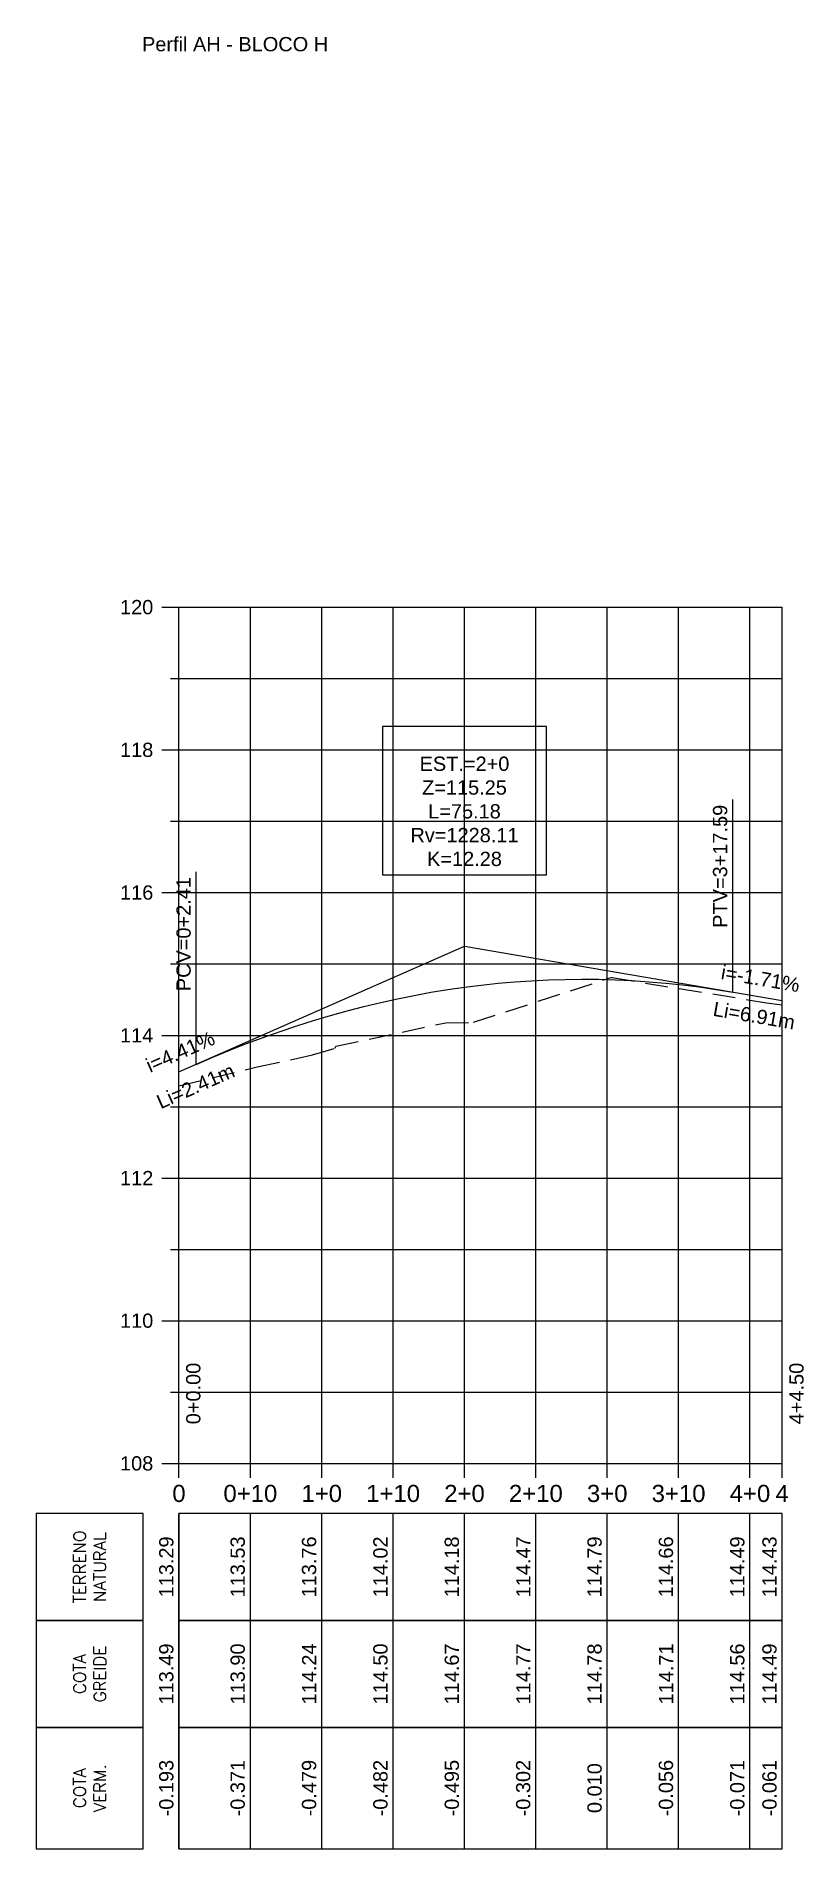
# Model space of a CAD drawing. Header units: metres. Extents: x 436314 to 439216, y 9612307 to 9615043.
# Drawn here: x 437959.7 to 438067.2, y 9612316.4 to 9612570.4 of the extents above; entities that cross this region are included whole.
import ezdxf

# ---------------------------------------------------------------- set-up
doc = ezdxf.new("R2010")
doc.units = ezdxf.units.M
doc.linetypes.add('HIDDEN', pattern=[9.525, 6.35, -3.175])
for name, color, linetype in [('Borda', 1, 'Continuous'), ('Cota', 2, 'Continuous'), ('COTA-TN', 7, 'Continuous'), ('Estacas', 7, 'Continuous'), ('Malha', 251, 'Continuous'), ('Perfil visualização', 7, 'Continuous'), ('PIs', 2, 'Continuous'), ('Plataforma 1', 10, 'Continuous'), ('Terreno', 3, 'HIDDEN'), ('TEXTO', 7, 'Continuous'), ('TXT-Curvas', 7, 'Continuous'), ('TXT-Estacas', 7, 'Continuous'), ('TXT-Perfil', 7, 'Continuous')]:
    doc.layers.add(name, color=color, linetype=linetype)
doc.styles.add('ARIAL', font='arial.ttf')
doc.styles.add('ROMANS', font='romans.shx')

msp = doc.modelspace()

# ---------------------------------------------------------------- texts
at = {"layer": 'Cota', "color": 2, "linetype": 'Continuous', "lineweight": -3, "char_height": 2, "attachment_point": 6, "style": 'ARIAL'}
for s, insert in [('{\\C256;120  }', (437976.1, 9612490.43)), ('{\\C256;118  }', (437976.1, 9612470.43)), ('{\\C256;116  }', (437976.1, 9612450.43)), ('{\\C256;114  }', (437976.1, 9612430.43)), ('{\\C256;112  }', (437976.1, 9612410.43)), ('{\\C256;110  }', (437976.1, 9612390.43)), ('{\\C256;108  }', (437976.1, 9612370.43))]:
    msp.add_mtext(s, dxfattribs=dict(at, insert=insert))
at = {"layer": 'Estacas', "color": 7, "linetype": 'Continuous', "lineweight": -3, "char_height": 2.4, "attachment_point": 2, "style": 'ARIAL'}
for s, insert in [('{\\C256;0}', (437979.7, 9612367.43)), ('{\\C256;0+10}', (437989.7, 9612367.43)), ('{\\C256;1+0}', (437999.7, 9612367.43)), ('{\\C256;1+10}', (438009.7, 9612367.43)), ('{\\C256;2+0}', (438019.7, 9612367.43)), ('{\\C256;2+10}', (438029.7, 9612367.43)), ('{\\C256;3+0}', (438039.7, 9612367.43)), ('{\\C256;3+10}', (438049.7, 9612367.43)), ('{\\C256;4+0}', (438059.7, 9612367.43)), ('{\\C256;4}', (438064.21, 9612367.43))]:
    msp.add_mtext(s, dxfattribs=dict(at, insert=insert))
at = {"layer": 'Perfil visualização', "color": 7, "linetype": 'Continuous', "lineweight": -3, "char_height": 1.7, "attachment_point": 5, "rotation": 90, "style": 'ROMANS'}
for s, insert in [('{\\C256;TERRENO\\PNATURAL}', (437967.2, 9612355.93)), ('{\\C256;COTA\\PGREIDE}', (437967.2, 9612340.93)), ('{\\C256;COTA\\PVERM.}', (437967.2, 9612324.93))]:
    msp.add_mtext(s, dxfattribs=dict(at, insert=insert))
at = {"layer": 'TEXTO', "color": 4, "linetype": 'Continuous', "lineweight": -3, "insert": (437974.52, 9612568.31), "char_height": 2, "attachment_point": 7, "style": 'ARIAL'}
msp.add_mtext('Perfil AH - BLOCO H', dxfattribs=at)
at = {"layer": 'TEXTO', "color": 7, "linetype": 'Continuous', "lineweight": -3, "char_height": 2, "style": 'ARIAL'}
for s, insert, attachment_point, rotation in [('i=-1.71%', (438061, 9612437.38), 8, 350.2793), ('Li=6.91m', (438060.45, 9612434.18), 2, 350.2793), ('i=4.41%', (437980.3, 9612427.2), 8, 23.7892), ('Li=2.41m', (437981.62, 9612424.23), 2, 23.7892)]:
    msp.add_mtext(s, dxfattribs=dict(at, insert=insert, attachment_point=attachment_point, rotation=rotation))
at = {"layer": 'TXT-Curvas', "color": 7, "linetype": 'Continuous', "lineweight": -3, "insert": (438019.7, 9612454.13), "char_height": 2, "attachment_point": 8, "style": 'ARIAL'}
msp.add_mtext('EST.=2+0\\PZ=115.25\\PL=75.18\\PRv=1228.11\\PK=12.28', dxfattribs=at)
at = {"layer": 'TXT-Curvas', "color": 7, "linetype": 'Continuous', "lineweight": -3, "char_height": 2, "attachment_point": 9, "rotation": 90, "style": 'ARIAL'}
for s, insert in [('{\\C256;PTV=3+17.59}', (438056.54, 9612462.74)), ('{\\C256;PCV=0+2.41}', (437981.37, 9612452.61))]:
    msp.add_mtext(s, dxfattribs=dict(at, insert=insert))
at = {"layer": 'TXT-Estacas', "color": 7, "linetype": 'Continuous', "lineweight": -3, "char_height": 2, "attachment_point": 2, "rotation": 90, "style": 'ARIAL'}
for s, insert in [('0+0.00', (437980.7, 9612380.23)), ('4+4.50', (438065.21, 9612380.23))]:
    msp.add_mtext(s, dxfattribs=dict(at, insert=insert))
at = {"layer": 'TXT-Perfil', "color": 7, "linetype": 'Continuous', "lineweight": -3, "char_height": 2, "attachment_point": 8, "rotation": 90, "style": 'ARIAL'}
for s, insert in [('113.29', (437978.95, 9612355.93)), ('113.53', (437988.95, 9612355.93)), ('113.76', (437998.95, 9612355.93)), ('114.02', (438008.95, 9612355.93)), ('114.18', (438018.95, 9612355.93)), ('114.47', (438028.95, 9612355.93)), ('114.79', (438038.95, 9612355.93)), ('114.66', (438048.95, 9612355.93)), ('114.49', (438058.95, 9612355.93)), ('114.43', (438063.46, 9612355.93)), ('113.49', (437978.95, 9612340.93)), ('113.90', (437988.95, 9612340.93)), ('114.24', (437998.95, 9612340.93)), ('114.50', (438008.95, 9612340.93)), ('114.67', (438018.95, 9612340.93)), ('114.77', (438028.95, 9612340.93)), ('114.78', (438038.95, 9612340.93)), ('114.71', (438048.95, 9612340.93)), ('114.56', (438058.95, 9612340.93)), ('114.49', (438063.46, 9612340.93)), ('-0.193', (437978.95, 9612324.93)), ('-0.371', (437988.95, 9612324.93)), ('-0.479', (437998.95, 9612324.93)), ('-0.482', (438008.95, 9612324.93)), ('-0.495', (438018.95, 9612324.93)), ('-0.302', (438028.95, 9612324.93)), ('0.010', (438038.95, 9612324.93)), ('-0.056', (438048.95, 9612324.93)), ('-0.071', (438058.95, 9612324.93)), ('-0.061', (438063.46, 9612324.93))]:
    msp.add_mtext(s, dxfattribs=dict(at, insert=insert))

# ---------------------------------------------------------------- linework, layer by layer
at = {"layer": 'Borda', "color": 3, "linetype": 'Continuous', "lineweight": -3}
for p, q in [((437977.3, 9612490.43), (437979.7, 9612490.43)), ((437978.5, 9612480.43), (437979.7, 9612480.43)), ((437977.3, 9612470.43), (437979.7, 9612470.43)), ((437978.5, 9612460.43), (437979.7, 9612460.43)), ((437977.3, 9612450.43), (437979.7, 9612450.43)), ((437978.5, 9612440.43), (437979.7, 9612440.43)), ((437977.3, 9612430.43), (437979.7, 9612430.43)), ((437978.5, 9612420.43), (437979.7, 9612420.43)), ((437977.3, 9612410.43), (437979.7, 9612410.43)), ((437978.5, 9612400.43), (437979.7, 9612400.43)), ((437977.3, 9612390.43), (437979.7, 9612390.43)), ((437978.5, 9612380.43), (437979.7, 9612380.43)), ((437977.3, 9612370.43), (437979.7, 9612370.43))]:
    msp.add_line(p, q, dxfattribs=at)
at = {"layer": 'Borda', "color": 1, "linetype": 'Continuous', "lineweight": -3}
for p, q in [((437979.7, 9612370.43), (437979.7, 9612490.43)), ((437979.7, 9612490.43), (438064.21, 9612490.43)), ((438064.21, 9612370.43), (438064.21, 9612490.43)), ((437979.7, 9612370.43), (438064.21, 9612370.43))]:
    msp.add_line(p, q, dxfattribs=at)
at = {"layer": 'COTA-TN', "color": 8, "linetype": 'Continuous', "lineweight": -3}
for p, q in [((437979.7, 9612316.43), (437979.7, 9612363.43)), ((437989.7, 9612316.43), (437989.7, 9612363.43)), ((437999.7, 9612316.43), (437999.7, 9612363.43)), ((438009.7, 9612316.43), (438009.7, 9612363.43)), ((438019.7, 9612316.43), (438019.7, 9612363.43)), ((438029.7, 9612316.43), (438029.7, 9612363.43)), ((438039.7, 9612316.43), (438039.7, 9612363.43)), ((438049.7, 9612316.43), (438049.7, 9612363.43)), ((438059.7, 9612316.43), (438059.7, 9612363.43)), ((438064.21, 9612316.43), (438064.21, 9612363.43))]:
    msp.add_line(p, q, dxfattribs=at)
for points in [[(437974.7, 9612348.43), (437974.7, 9612363.43), (437959.7, 9612363.43), (437959.7, 9612348.43)], [(437979.7, 9612348.43), (438064.21, 9612348.43), (438064.21, 9612363.43), (437979.7, 9612363.43)], [(437974.7, 9612333.43), (437974.7, 9612348.43), (437959.7, 9612348.43), (437959.7, 9612333.43)], [(437979.7, 9612333.43), (438064.21, 9612333.43), (438064.21, 9612348.43), (437979.7, 9612348.43)], [(437974.7, 9612316.43), (437974.7, 9612333.43), (437959.7, 9612333.43), (437959.7, 9612316.43)], [(437979.7, 9612316.43), (438064.21, 9612316.43), (438064.21, 9612333.43), (437979.7, 9612333.43)]]:
    msp.add_3dface(points, dxfattribs=at)
at = {"layer": 'Estacas', "color": 3, "linetype": 'Continuous', "lineweight": -3}
for p, q in [((437979.7, 9612368.43), (437979.7, 9612370.43)), ((437989.7, 9612368.43), (437989.7, 9612370.43)), ((437999.7, 9612368.43), (437999.7, 9612370.43)), ((438009.7, 9612368.43), (438009.7, 9612370.43)), ((438019.7, 9612368.43), (438019.7, 9612370.43)), ((438029.7, 9612368.43), (438029.7, 9612370.43)), ((438039.7, 9612368.43), (438039.7, 9612370.43)), ((438049.7, 9612368.43), (438049.7, 9612370.43)), ((438059.7, 9612368.43), (438059.7, 9612370.43)), ((438064.21, 9612368.43), (438064.21, 9612370.43))]:
    msp.add_line(p, q, dxfattribs=at)
at = {"layer": 'Malha', "color": 251, "linetype": 'Continuous', "lineweight": -3}
for p, q in [((437979.7, 9612490.43), (438064.21, 9612490.43)), ((437979.7, 9612370.43), (437979.7, 9612490.43)), ((437989.7, 9612370.43), (437989.7, 9612490.43)), ((437999.7, 9612370.43), (437999.7, 9612490.43)), ((438009.7, 9612370.43), (438009.7, 9612490.43)), ((438019.7, 9612370.43), (438019.7, 9612490.43)), ((438029.7, 9612370.43), (438029.7, 9612490.43)), ((438039.7, 9612370.43), (438039.7, 9612490.43)), ((438049.7, 9612370.43), (438049.7, 9612490.43)), ((438059.7, 9612370.43), (438059.7, 9612490.43)), ((438064.21, 9612370.43), (438064.21, 9612490.43)), ((437979.7, 9612480.43), (438064.21, 9612480.43)), ((437979.7, 9612470.43), (438064.21, 9612470.43)), ((437979.7, 9612460.43), (438064.21, 9612460.43)), ((437979.7, 9612450.43), (438064.21, 9612450.43)), ((437979.7, 9612440.43), (438064.21, 9612440.43)), ((437979.7, 9612430.43), (438064.21, 9612430.43)), ((437979.7, 9612420.43), (438064.21, 9612420.43)), ((437979.7, 9612410.43), (438064.21, 9612410.43)), ((437979.7, 9612400.43), (438064.21, 9612400.43)), ((437979.7, 9612390.43), (438064.21, 9612390.43)), ((437979.7, 9612380.43), (438064.21, 9612380.43)), ((437979.7, 9612370.43), (438064.21, 9612370.43))]:
    msp.add_line(p, q, dxfattribs=at)
at = {"layer": 'PIs', "color": 2, "linetype": 'Continuous', "lineweight": -3}
for p, q in [((437979.7, 9612370.43), (437979.7, 9612490.43)), ((438064.21, 9612370.43), (438064.21, 9612490.43))]:
    msp.add_line(p, q, dxfattribs=at)
at = {"layer": 'Plataforma 1', "color": 10, "linetype": 'Continuous', "lineweight": -3, "ltscale": 2}
for p, q in [((437979.7, 9612425.3), (438019.7, 9612442.93)), ((438019.7, 9612442.93), (438064.21, 9612435.31)), ((438012.66, 9612436.03), (438015, 9612436.46)), ((438015, 9612436.46), (438017.35, 9612436.84)), ((438017.35, 9612436.84), (438019.7, 9612437.18)), ((438019.7, 9612437.18), (438022.05, 9612437.48)), ((438022.05, 9612437.48), (438024.4, 9612437.72)), ((438024.4, 9612437.72), (438026.75, 9612437.93)), ((438026.75, 9612437.93), (438029.1, 9612438.09)), ((438029.1, 9612438.09), (438031.45, 9612438.2)), ((438031.45, 9612438.2), (438033.8, 9612438.27)), ((438033.8, 9612438.27), (438036.15, 9612438.3)), ((438036.15, 9612438.3), (438038.5, 9612438.28)), ((438038.5, 9612438.28), (438040.85, 9612438.21)), ((438040.85, 9612438.21), (438043.2, 9612438.1)), ((438043.2, 9612438.1), (438045.55, 9612437.95)), ((438045.55, 9612437.95), (438047.89, 9612437.74)), ((438047.89, 9612437.74), (438050.24, 9612437.5)), ((438050.24, 9612437.5), (438052.59, 9612437.21)), ((438052.59, 9612437.21), (438054.94, 9612436.87)), ((438054.94, 9612436.87), (438057.29, 9612436.49)), ((438000.91, 9612433.21), (438003.26, 9612433.86)), ((438003.26, 9612433.86), (438005.61, 9612434.47)), ((438005.61, 9612434.47), (438007.96, 9612435.04)), ((438007.96, 9612435.04), (438010.31, 9612435.56)), ((438010.31, 9612435.56), (438012.66, 9612436.03)), ((437993.86, 9612430.98), (437996.21, 9612431.77)), ((437996.21, 9612431.77), (437998.56, 9612432.51)), ((437998.56, 9612432.51), (438000.91, 9612433.21)), ((437986.81, 9612428.35), (437989.16, 9612429.27)), ((437989.16, 9612429.27), (437991.51, 9612430.15)), ((437991.51, 9612430.15), (437993.86, 9612430.98)), ((437982.12, 9612426.36), (437984.46, 9612427.38)), ((437984.46, 9612427.38), (437986.81, 9612428.35))]:
    msp.add_line(p, q, dxfattribs=at)
at = {"layer": 'Terreno', "color": 3, "linetype": 'HIDDEN', "lineweight": -3, "ltscale": 0.5}
for p, q in [((438020.98, 9612432.26), (438039.91, 9612438.42)), ((438039.91, 9612438.42), (438040.24, 9612438.52)), ((438040.24, 9612438.52), (438040.29, 9612438.53)), ((438040.29, 9612438.53), (438040.38, 9612438.52)), ((438040.38, 9612438.52), (438062, 9612435)), ((438062, 9612435), (438064.21, 9612434.7)), ((438001.68, 9612428.89), (438017.1, 9612432.2)), ((438017.1, 9612432.16), (438020.98, 9612432.26)), ((438017.1, 9612432.2), (438017.1, 9612432.16)), ((437998.4, 9612427.69), (438001.56, 9612428.62)), ((438001.56, 9612428.62), (438001.68, 9612428.89)), ((437990.67, 9612426), (437998.4, 9612427.69)), ((437979.7, 9612423.37), (437990.67, 9612426))]:
    msp.add_line(p, q, dxfattribs=at)
at = {"layer": 'TXT-Curvas', "color": 7, "linetype": 'Continuous', "lineweight": -3}
for p, q in [((438008.22, 9612473.73), (438008.22, 9612452.93)), ((438031.19, 9612473.73), (438008.22, 9612473.73)), ((438031.19, 9612452.93), (438031.19, 9612473.73)), ((438057.29, 9612436.49), (438057.29, 9612463.49)), ((437982.12, 9612426.36), (437982.12, 9612453.36)), ((438008.22, 9612452.93), (438031.19, 9612452.93)), ((438019.7, 9612442.93), (438019.7, 9612452.93))]:
    msp.add_line(p, q, dxfattribs=at)

msp.set_redraw_order([(e.dxf.handle, doc.entitydb.next_handle()) for e in msp.query("TEXT MTEXT ATTDEF DIMENSION ARC_DIMENSION")])  # texts and dimensions are drawn at this point

doc.saveas('drawing.dxf')
